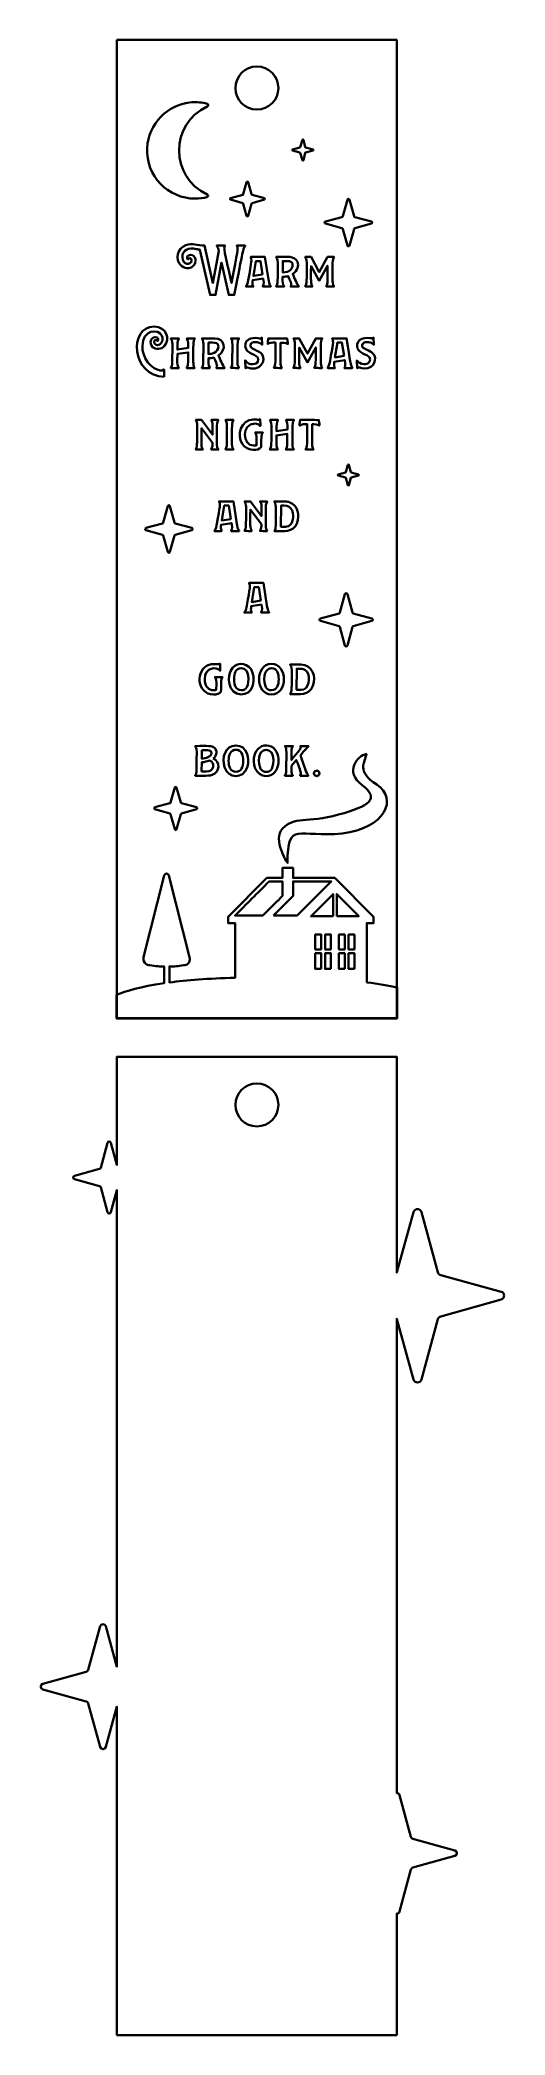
# Model space of a CAD drawing. Header units: inches. Extents: x 0 to 2.9, y 0 to 12.2.
import ezdxf

# ---------------------------------------------------------------- set-up
doc = ezdxf.new("R2010")
doc.units = ezdxf.units.IN
doc.header["$MEASUREMENT"] = 0
doc.layers.add('Слой 1', color=7, linetype='Continuous', lineweight=0)

msp = doc.modelspace()

# ---------------------------------------------------------------- linework, layer by layer
at = {"layer": 'Слой 1', "color": 1, "lineweight": 35, "true_color": 0xff0000}
for points, knots in [([(0.475, 12.243), (0.475, 12.243), (0.475, 6.243), (0.475, 6.243), (0.475, 6.243), (2.191, 6.243), (2.191, 6.243), (2.191, 6.243), (2.191, 12.243), (2.191, 12.243), (2.191, 12.243), (0.475, 12.243), (0.475, 12.243)], [0, 0, 0, 0, 1, 1, 1, 2, 2, 2, 3, 3, 3, 4, 4, 4, 4]), ([(1.333, 11.817), (1.26, 11.817), (1.201, 11.875), (1.201, 11.948), (1.201, 12.021), (1.26, 12.08), (1.333, 12.08), (1.406, 12.08), (1.465, 12.021), (1.465, 11.948), (1.465, 11.875), (1.406, 11.817), (1.333, 11.817)], [0, 0, 0, 0, 1, 1, 1, 2, 2, 2, 3, 3, 3, 4, 4, 4, 4]), ([(1.029, 11.296), (1.037, 11.293), (1.036, 11.281), (1.027, 11.279), (1.004, 11.273), (0.98, 11.27), (0.956, 11.27), (0.787, 11.27), (0.652, 11.41), (0.66, 11.58), (0.667, 11.728), (0.786, 11.85), (0.934, 11.861), (0.966, 11.863), (0.998, 11.86), (1.028, 11.852), (1.036, 11.85), (1.037, 11.838), (1.029, 11.835), (0.798, 11.73), (0.798, 11.402), (1.029, 11.296)], [0, 0, 0, 0, 1, 1, 1, 2, 2, 2, 3, 3, 3, 4, 4, 4, 5, 5, 5, 6, 6, 6, 7, 7, 7, 7]), ([(1.754, 11.13), (1.754, 11.13), (1.855, 11.157), (1.855, 11.157), (1.858, 11.158), (1.859, 11.16), (1.86, 11.162), (1.86, 11.162), (1.888, 11.263), (1.888, 11.263), (1.89, 11.27), (1.899, 11.27), (1.901, 11.263), (1.901, 11.263), (1.929, 11.162), (1.929, 11.162), (1.929, 11.16), (1.931, 11.158), (1.933, 11.157), (1.933, 11.157), (2.035, 11.13), (2.035, 11.13), (2.041, 11.128), (2.041, 11.118), (2.035, 11.117), (2.035, 11.117), (1.933, 11.088), (1.933, 11.088), (1.931, 11.087), (1.929, 11.086), (1.929, 11.083), (1.929, 11.083), (1.901, 10.982), (1.901, 10.982), (1.899, 10.976), (1.89, 10.976), (1.888, 10.982), (1.888, 10.982), (1.86, 11.083), (1.86, 11.083), (1.859, 11.086), (1.858, 11.087), (1.855, 11.088), (1.855, 11.088), (1.754, 11.117), (1.754, 11.117), (1.747, 11.118), (1.747, 11.128), (1.754, 11.13)], [0, 0, 0, 0, 1, 1, 1, 2, 2, 2, 3, 3, 3, 4, 4, 4, 5, 5, 5, 6, 6, 6, 7, 7, 7, 8, 8, 8, 9, 9, 9, 10, 10, 10, 11, 11, 11, 12, 12, 12, 13, 13, 13, 14, 14, 14, 15, 15, 15, 16, 16, 16, 16]), ([(0.934, 9.237), (0.934, 9.237), (0.832, 9.209), (0.832, 9.209), (0.83, 9.208), (0.828, 9.206), (0.828, 9.204), (0.828, 9.204), (0.8, 9.103), (0.8, 9.103), (0.798, 9.096), (0.789, 9.096), (0.787, 9.103), (0.787, 9.103), (0.759, 9.204), (0.759, 9.204), (0.759, 9.206), (0.757, 9.208), (0.754, 9.209), (0.754, 9.209), (0.653, 9.237), (0.653, 9.237), (0.647, 9.239), (0.647, 9.249), (0.653, 9.25), (0.653, 9.25), (0.754, 9.278), (0.754, 9.278), (0.757, 9.279), (0.759, 9.281), (0.759, 9.283), (0.759, 9.283), (0.787, 9.384), (0.787, 9.384), (0.789, 9.391), (0.798, 9.391), (0.8, 9.384), (0.8, 9.384), (0.828, 9.283), (0.828, 9.283), (0.828, 9.281), (0.83, 9.279), (0.832, 9.278), (0.832, 9.278), (0.934, 9.25), (0.934, 9.25), (0.94, 9.249), (0.94, 9.239), (0.934, 9.237)], [0, 0, 0, 0, 1, 1, 1, 2, 2, 2, 3, 3, 3, 4, 4, 4, 5, 5, 5, 6, 6, 6, 7, 7, 7, 8, 8, 8, 9, 9, 9, 10, 10, 10, 11, 11, 11, 12, 12, 12, 13, 13, 13, 14, 14, 14, 15, 15, 15, 16, 16, 16, 16]), ([(2.038, 8.68), (2.038, 8.68), (1.924, 8.648), (1.924, 8.648), (1.922, 8.647), (1.92, 8.645), (1.919, 8.643), (1.919, 8.643), (1.888, 8.529), (1.888, 8.529), (1.886, 8.522), (1.875, 8.522), (1.873, 8.529), (1.873, 8.529), (1.842, 8.643), (1.842, 8.643), (1.841, 8.645), (1.839, 8.647), (1.837, 8.648), (1.837, 8.648), (1.723, 8.68), (1.723, 8.68), (1.715, 8.682), (1.715, 8.693), (1.723, 8.695), (1.723, 8.695), (1.837, 8.726), (1.837, 8.726), (1.839, 8.727), (1.841, 8.729), (1.842, 8.731), (1.842, 8.731), (1.873, 8.845), (1.873, 8.845), (1.875, 8.852), (1.886, 8.852), (1.888, 8.845), (1.888, 8.845), (1.919, 8.731), (1.919, 8.731), (1.92, 8.729), (1.922, 8.727), (1.924, 8.726), (1.924, 8.726), (2.038, 8.695), (2.038, 8.695), (2.045, 8.693), (2.045, 8.682), (2.038, 8.68)], [0, 0, 0, 0, 1, 1, 1, 2, 2, 2, 3, 3, 3, 4, 4, 4, 5, 5, 5, 6, 6, 6, 7, 7, 7, 8, 8, 8, 9, 9, 9, 10, 10, 10, 11, 11, 11, 12, 12, 12, 13, 13, 13, 14, 14, 14, 15, 15, 15, 16, 16, 16, 16]), ([(2.831, 4.566), (2.831, 4.566), (2.461, 4.668), (2.461, 4.668), (2.452, 4.67), (2.446, 4.677), (2.443, 4.685), (2.443, 4.685), (2.342, 5.055), (2.342, 5.055), (2.335, 5.079), (2.301, 5.079), (2.294, 5.055), (2.294, 5.055), (2.192, 4.685), (2.192, 4.685), (2.192, 4.684), (2.191, 4.683), (2.191, 4.682), (2.191, 4.682), (2.191, 6.007), (2.191, 6.007), (2.191, 6.007), (0.475, 6.007), (0.475, 6.007), (0.475, 6.007), (0.475, 5.344), (0.475, 5.344), (0.475, 5.344), (0.438, 5.479), (0.438, 5.479), (0.435, 5.49), (0.421, 5.49), (0.418, 5.479), (0.418, 5.479), (0.376, 5.326), (0.376, 5.326), (0.375, 5.323), (0.372, 5.32), (0.369, 5.319), (0.369, 5.319), (0.215, 5.277), (0.215, 5.277), (0.205, 5.274), (0.205, 5.26), (0.215, 5.257), (0.215, 5.257), (0.369, 5.214), (0.369, 5.214), (0.372, 5.213), (0.375, 5.21), (0.376, 5.207), (0.376, 5.207), (0.418, 5.053), (0.418, 5.053), (0.421, 5.043), (0.435, 5.043), (0.438, 5.053), (0.438, 5.053), (0.475, 5.189), (0.475, 5.189), (0.475, 5.189), (0.475, 2.266), (0.475, 2.266), (0.475, 2.266), (0.407, 2.514), (0.407, 2.514), (0.402, 2.531), (0.377, 2.531), (0.372, 2.514), (0.372, 2.514), (0.299, 2.248), (0.299, 2.248), (0.298, 2.242), (0.293, 2.237), (0.287, 2.235), (0.287, 2.235), (0.02, 2.162), (0.02, 2.162), (0.003, 2.157), (0.003, 2.132), (0.02, 2.127), (0.02, 2.127), (0.287, 2.052), (0.287, 2.052), (0.293, 2.051), (0.298, 2.046), (0.299, 2.04), (0.299, 2.04), (0.372, 1.774), (0.372, 1.774), (0.377, 1.756), (0.402, 1.756), (0.407, 1.774), (0.407, 1.774), (0.475, 2.022), (0.475, 2.022), (0.475, 2.022), (0.475, 0.007), (0.475, 0.007), (0.475, 0.007), (2.191, 0.007), (2.191, 0.007), (2.191, 0.007), (2.191, 0.752), (2.191, 0.752), (2.198, 0.752), (2.205, 0.757), (2.208, 0.765), (2.208, 0.765), (2.278, 1.022), (2.278, 1.022), (2.28, 1.028), (2.284, 1.032), (2.29, 1.034), (2.29, 1.034), (2.547, 1.106), (2.547, 1.106), (2.564, 1.111), (2.564, 1.135), (2.547, 1.14), (2.547, 1.14), (2.29, 1.21), (2.29, 1.21), (2.284, 1.212), (2.28, 1.216), (2.278, 1.222), (2.278, 1.222), (2.208, 1.479), (2.208, 1.479), (2.205, 1.487), (2.198, 1.491), (2.191, 1.491), (2.191, 1.491), (2.191, 4.401), (2.191, 4.401), (2.191, 4.399), (2.192, 4.398), (2.192, 4.397), (2.192, 4.397), (2.294, 4.028), (2.294, 4.028), (2.301, 4.003), (2.335, 4.003), (2.342, 4.028), (2.342, 4.028), (2.443, 4.397), (2.443, 4.397), (2.446, 4.405), (2.452, 4.412), (2.461, 4.414), (2.461, 4.414), (2.831, 4.518), (2.831, 4.518), (2.855, 4.525), (2.855, 4.56), (2.831, 4.566)], [0, 0, 0, 0, 1, 1, 1, 2, 2, 2, 3, 3, 3, 4, 4, 4, 5, 5, 5, 6, 6, 6, 7, 7, 7, 8, 8, 8, 9, 9, 9, 10, 10, 10, 11, 11, 11, 12, 12, 12, 13, 13, 13, 14, 14, 14, 15, 15, 15, 16, 16, 16, 17, 17, 17, 18, 18, 18, 19, 19, 19, 20, 20, 20, 21, 21, 21, 22, 22, 22, 23, 23, 23, 24, 24, 24, 25, 25, 25, 26, 26, 26, 27, 27, 27, 28, 28, 28, 29, 29, 29, 30, 30, 30, 31, 31, 31, 32, 32, 32, 33, 33, 33, 34, 34, 34, 35, 35, 35, 36, 36, 36, 37, 37, 37, 38, 38, 38, 39, 39, 39, 40, 40, 40, 41, 41, 41, 42, 42, 42, 43, 43, 43, 44, 44, 44, 45, 45, 45, 46, 46, 46, 47, 47, 47, 48, 48, 48, 49, 49, 49, 50, 50, 50, 51, 51, 51, 52, 52, 52, 52]), ([(1.333, 5.58), (1.26, 5.58), (1.201, 5.639), (1.201, 5.712), (1.201, 5.784), (1.26, 5.843), (1.333, 5.843), (1.406, 5.843), (1.465, 5.784), (1.465, 5.712), (1.465, 5.639), (1.406, 5.58), (1.333, 5.58)], [0, 0, 0, 0, 1, 1, 1, 2, 2, 2, 3, 3, 3, 4, 4, 4, 4])]:
    msp.add_open_spline(points, degree=3, knots=knots, dxfattribs=at)
at = {"layer": 'Слой 1', "color": 18, "lineweight": 35, "true_color": 0x000000}
for points, knots in [([(1.612, 11.631), (1.612, 11.631), (1.599, 11.586), (1.599, 11.586), (1.599, 11.585), (1.598, 11.584), (1.597, 11.584), (1.597, 11.584), (1.552, 11.571), (1.552, 11.571), (1.549, 11.571), (1.549, 11.566), (1.552, 11.565), (1.552, 11.565), (1.597, 11.553), (1.597, 11.553), (1.598, 11.552), (1.599, 11.552), (1.599, 11.551), (1.599, 11.551), (1.612, 11.505), (1.612, 11.505), (1.613, 11.502), (1.617, 11.502), (1.618, 11.505), (1.618, 11.505), (1.63, 11.551), (1.63, 11.551), (1.63, 11.552), (1.631, 11.552), (1.632, 11.553), (1.632, 11.553), (1.678, 11.565), (1.678, 11.565), (1.681, 11.566), (1.681, 11.571), (1.678, 11.571), (1.678, 11.571), (1.632, 11.584), (1.632, 11.584), (1.631, 11.584), (1.63, 11.585), (1.63, 11.586), (1.63, 11.586), (1.618, 11.631), (1.618, 11.631), (1.617, 11.634), (1.613, 11.634), (1.612, 11.631)], [0, 0, 0, 0, 1, 1, 1, 2, 2, 2, 3, 3, 3, 4, 4, 4, 5, 5, 5, 6, 6, 6, 7, 7, 7, 8, 8, 8, 9, 9, 9, 10, 10, 10, 11, 11, 11, 12, 12, 12, 13, 13, 13, 14, 14, 14, 15, 15, 15, 16, 16, 16, 16]), ([(1.27, 11.372), (1.27, 11.372), (1.25, 11.297), (1.25, 11.297), (1.249, 11.296), (1.248, 11.294), (1.246, 11.294), (1.246, 11.294), (1.171, 11.273), (1.171, 11.273), (1.166, 11.272), (1.166, 11.265), (1.171, 11.264), (1.171, 11.264), (1.246, 11.243), (1.246, 11.243), (1.248, 11.242), (1.249, 11.241), (1.25, 11.239), (1.25, 11.239), (1.27, 11.164), (1.27, 11.164), (1.271, 11.159), (1.278, 11.159), (1.28, 11.164), (1.28, 11.164), (1.3, 11.239), (1.3, 11.239), (1.301, 11.241), (1.302, 11.242), (1.304, 11.243), (1.304, 11.243), (1.379, 11.264), (1.379, 11.264), (1.384, 11.265), (1.383, 11.272), (1.379, 11.273), (1.379, 11.273), (1.304, 11.294), (1.304, 11.294), (1.302, 11.294), (1.301, 11.296), (1.3, 11.297), (1.3, 11.297), (1.28, 11.372), (1.28, 11.372), (1.278, 11.377), (1.271, 11.377), (1.27, 11.372)], [0, 0, 0, 0, 1, 1, 1, 2, 2, 2, 3, 3, 3, 4, 4, 4, 5, 5, 5, 6, 6, 6, 7, 7, 7, 8, 8, 8, 9, 9, 9, 10, 10, 10, 11, 11, 11, 12, 12, 12, 13, 13, 13, 14, 14, 14, 15, 15, 15, 16, 16, 16, 16]), ([(1.261, 10.979), (1.249, 10.968), (1.249, 10.956), (1.194, 10.681), (1.194, 10.681), (1.194, 10.68), (1.194, 10.68), (1.194, 10.68), (1.161, 10.68), (1.161, 10.68), (1.161, 10.68), (1.116, 10.878), (1.116, 10.878), (1.116, 10.878), (1.08, 10.68), (1.08, 10.68), (1.08, 10.68), (1.046, 10.68), (1.046, 10.68), (1.046, 10.68), (0.984, 10.957), (0.984, 10.957), (0.977, 10.958), (0.974, 10.959), (0.961, 10.961), (0.915, 10.97), (0.875, 10.958), (0.876, 10.911), (0.876, 10.863), (0.931, 10.859), (0.932, 10.891), (0.932, 10.908), (0.914, 10.909), (0.91, 10.897), (0.899, 10.906), (0.905, 10.925), (0.927, 10.925), (0.959, 10.925), (0.968, 10.879), (0.943, 10.857), (0.922, 10.837), (0.886, 10.839), (0.864, 10.863), (0.835, 10.897), (0.841, 10.964), (0.897, 10.984), (0.936, 10.999), (0.97, 10.982), (1.012, 10.982), (1.012, 10.982), (1.063, 10.752), (1.063, 10.752), (1.063, 10.752), (1.1, 10.95), (1.1, 10.95), (1.098, 10.959), (1.094, 10.973), (1.087, 10.979), (1.087, 10.979), (1.087, 10.982), (1.087, 10.982), (1.087, 10.982), (1.137, 10.982), (1.137, 10.982), (1.137, 10.982), (1.137, 10.979), (1.137, 10.979), (1.126, 10.969), (1.134, 10.95), (1.178, 10.753), (1.214, 10.946), (1.221, 10.969), (1.21, 10.979), (1.21, 10.979), (1.21, 10.982), (1.21, 10.982), (1.21, 10.982), (1.261, 10.982), (1.261, 10.982), (1.261, 10.982), (1.261, 10.979), (1.261, 10.979), (1.261, 10.979), (1.261, 10.979), (1.261, 10.979)], [0, 0, 0, 0, 1, 1, 1, 2, 2, 2, 3, 3, 3, 4, 4, 4, 5, 5, 5, 6, 6, 6, 7, 7, 7, 8, 8, 8, 9, 9, 9, 10, 10, 10, 11, 11, 11, 12, 12, 12, 13, 13, 13, 14, 14, 14, 15, 15, 15, 16, 16, 16, 17, 17, 17, 18, 18, 18, 19, 19, 19, 20, 20, 20, 21, 21, 21, 22, 22, 22, 23, 23, 23, 24, 24, 24, 25, 25, 25, 26, 26, 26, 27, 27, 27, 28, 28, 28, 28]), ([(1.418, 10.734), (1.418, 10.734), (1.418, 10.731), (1.418, 10.731), (1.418, 10.731), (1.37, 10.731), (1.37, 10.731), (1.37, 10.731), (1.37, 10.734), (1.37, 10.734), (1.379, 10.742), (1.374, 10.768), (1.371, 10.78), (1.371, 10.78), (1.308, 10.77), (1.308, 10.77), (1.306, 10.76), (1.303, 10.741), (1.311, 10.734), (1.311, 10.734), (1.311, 10.731), (1.311, 10.731), (1.311, 10.731), (1.267, 10.731), (1.267, 10.731), (1.267, 10.731), (1.267, 10.734), (1.267, 10.734), (1.279, 10.745), (1.281, 10.774), (1.297, 10.869), (1.299, 10.881), (1.303, 10.902), (1.295, 10.91), (1.295, 10.91), (1.295, 10.913), (1.295, 10.913), (1.295, 10.913), (1.382, 10.913), (1.382, 10.913), (1.382, 10.913), (1.405, 10.775), (1.405, 10.775), (1.406, 10.764), (1.41, 10.741), (1.418, 10.734)], [0, 0, 0, 0, 1, 1, 1, 2, 2, 2, 3, 3, 3, 4, 4, 4, 5, 5, 5, 6, 6, 6, 7, 7, 7, 8, 8, 8, 9, 9, 9, 10, 10, 10, 11, 11, 11, 12, 12, 12, 13, 13, 13, 14, 14, 14, 15, 15, 15, 15]), ([(1.59, 10.734), (1.59, 10.734), (1.59, 10.731), (1.59, 10.731), (1.59, 10.731), (1.541, 10.731), (1.541, 10.731), (1.541, 10.731), (1.541, 10.734), (1.541, 10.734), (1.55, 10.743), (1.537, 10.766), (1.525, 10.795), (1.514, 10.792), (1.503, 10.791), (1.491, 10.791), (1.491, 10.791), (1.491, 10.775), (1.491, 10.775), (1.491, 10.764), (1.491, 10.742), (1.5, 10.734), (1.5, 10.734), (1.5, 10.731), (1.5, 10.731), (1.5, 10.731), (1.452, 10.731), (1.452, 10.731), (1.452, 10.731), (1.452, 10.734), (1.452, 10.734), (1.463, 10.744), (1.46, 10.77), (1.461, 10.869), (1.461, 10.88), (1.461, 10.902), (1.452, 10.91), (1.452, 10.91), (1.452, 10.913), (1.452, 10.913), (1.516, 10.913), (1.565, 10.922), (1.582, 10.882), (1.592, 10.86), (1.583, 10.829), (1.553, 10.808), (1.564, 10.782), (1.579, 10.744), (1.59, 10.734)], [0, 0, 0, 0, 1, 1, 1, 2, 2, 2, 3, 3, 3, 4, 4, 4, 5, 5, 5, 6, 6, 6, 7, 7, 7, 8, 8, 8, 9, 9, 9, 10, 10, 10, 11, 11, 11, 12, 12, 12, 13, 13, 13, 14, 14, 14, 15, 15, 15, 16, 16, 16, 16]), ([(1.552, 10.863), (1.552, 10.892), (1.521, 10.887), (1.492, 10.887), (1.492, 10.887), (1.492, 10.818), (1.492, 10.818), (1.532, 10.816), (1.552, 10.838), (1.552, 10.863)], [0, 0, 0, 0, 1, 1, 1, 2, 2, 2, 3, 3, 3, 3]), ([(1.806, 10.91), (1.795, 10.9), (1.798, 10.873), (1.797, 10.775), (1.797, 10.763), (1.797, 10.741), (1.806, 10.734), (1.806, 10.734), (1.806, 10.731), (1.806, 10.731), (1.793, 10.731), (1.795, 10.731), (1.758, 10.732), (1.758, 10.732), (1.758, 10.734), (1.758, 10.734), (1.769, 10.744), (1.766, 10.773), (1.766, 10.858), (1.766, 10.858), (1.716, 10.766), (1.716, 10.766), (1.716, 10.766), (1.665, 10.856), (1.665, 10.856), (1.665, 10.767), (1.663, 10.743), (1.673, 10.734), (1.673, 10.734), (1.673, 10.731), (1.673, 10.731), (1.653, 10.731), (1.665, 10.731), (1.63, 10.732), (1.63, 10.732), (1.63, 10.734), (1.63, 10.734), (1.641, 10.744), (1.638, 10.771), (1.639, 10.869), (1.639, 10.88), (1.639, 10.902), (1.63, 10.91), (1.63, 10.91), (1.63, 10.913), (1.63, 10.913), (1.63, 10.913), (1.665, 10.913), (1.665, 10.913), (1.665, 10.913), (1.716, 10.82), (1.716, 10.82), (1.716, 10.82), (1.767, 10.913), (1.767, 10.913), (1.767, 10.913), (1.806, 10.913), (1.806, 10.913), (1.806, 10.913), (1.806, 10.91), (1.806, 10.91), (1.806, 10.91), (1.806, 10.91), (1.806, 10.91)], [0, 0, 0, 0, 1, 1, 1, 2, 2, 2, 3, 3, 3, 4, 4, 4, 5, 5, 5, 6, 6, 6, 7, 7, 7, 8, 8, 8, 9, 9, 9, 10, 10, 10, 11, 11, 11, 12, 12, 12, 13, 13, 13, 14, 14, 14, 15, 15, 15, 16, 16, 16, 17, 17, 17, 18, 18, 18, 19, 19, 19, 20, 20, 20, 21, 21, 21, 21]), ([(1.368, 10.805), (1.368, 10.805), (1.355, 10.887), (1.355, 10.887), (1.355, 10.887), (1.327, 10.887), (1.327, 10.887), (1.327, 10.887), (1.312, 10.796), (1.312, 10.796), (1.312, 10.796), (1.368, 10.805), (1.368, 10.805)], [0, 0, 0, 0, 1, 1, 1, 2, 2, 2, 3, 3, 3, 4, 4, 4, 4]), ([(0.764, 10.178), (0.568, 10.178), (0.542, 10.485), (0.703, 10.485), (0.78, 10.485), (0.803, 10.407), (0.767, 10.367), (0.746, 10.344), (0.712, 10.343), (0.694, 10.36), (0.671, 10.383), (0.681, 10.421), (0.71, 10.421), (0.731, 10.421), (0.732, 10.401), (0.724, 10.396), (0.721, 10.408), (0.703, 10.405), (0.703, 10.391), (0.703, 10.379), (0.713, 10.372), (0.724, 10.372), (0.749, 10.372), (0.761, 10.404), (0.751, 10.428), (0.73, 10.477), (0.631, 10.465), (0.631, 10.367), (0.631, 10.35), (0.633, 10.335), (0.637, 10.321), (0.661, 10.233), (0.746, 10.202), (0.762, 10.222), (0.762, 10.222), (0.764, 10.222), (0.764, 10.222), (0.764, 10.222), (0.764, 10.178), (0.764, 10.178), (0.764, 10.178), (0.764, 10.178), (0.764, 10.178)], [0, 0, 0, 0, 1, 1, 1, 2, 2, 2, 3, 3, 3, 4, 4, 4, 5, 5, 5, 6, 6, 6, 7, 7, 7, 8, 8, 8, 9, 9, 9, 10, 10, 10, 11, 11, 11, 12, 12, 12, 13, 13, 13, 14, 14, 14, 14]), ([(0.952, 10.41), (0.941, 10.4), (0.944, 10.372), (0.943, 10.275), (0.943, 10.265), (0.944, 10.256), (0.945, 10.249), (0.946, 10.242), (0.948, 10.237), (0.951, 10.234), (0.951, 10.234), (0.951, 10.231), (0.951, 10.231), (0.951, 10.231), (0.903, 10.231), (0.903, 10.231), (0.903, 10.231), (0.903, 10.234), (0.903, 10.234), (0.914, 10.244), (0.911, 10.279), (0.912, 10.327), (0.912, 10.327), (0.846, 10.318), (0.846, 10.318), (0.846, 10.318), (0.845, 10.275), (0.845, 10.275), (0.845, 10.264), (0.845, 10.242), (0.854, 10.234), (0.854, 10.234), (0.854, 10.231), (0.854, 10.231), (0.854, 10.231), (0.806, 10.231), (0.806, 10.231), (0.806, 10.231), (0.806, 10.234), (0.806, 10.234), (0.816, 10.243), (0.814, 10.263), (0.815, 10.369), (0.815, 10.38), (0.815, 10.402), (0.806, 10.41), (0.806, 10.41), (0.806, 10.413), (0.806, 10.413), (0.806, 10.413), (0.854, 10.413), (0.854, 10.413), (0.854, 10.413), (0.854, 10.41), (0.854, 10.41), (0.846, 10.402), (0.846, 10.383), (0.846, 10.344), (0.846, 10.344), (0.912, 10.354), (0.912, 10.354), (0.912, 10.37), (0.914, 10.401), (0.904, 10.41), (0.904, 10.41), (0.904, 10.413), (0.904, 10.413), (0.904, 10.413), (0.952, 10.413), (0.952, 10.413), (0.952, 10.413), (0.952, 10.41), (0.952, 10.41)], [0, 0, 0, 0, 1, 1, 1, 2, 2, 2, 3, 3, 3, 4, 4, 4, 5, 5, 5, 6, 6, 6, 7, 7, 7, 8, 8, 8, 9, 9, 9, 10, 10, 10, 11, 11, 11, 12, 12, 12, 13, 13, 13, 14, 14, 14, 15, 15, 15, 16, 16, 16, 17, 17, 17, 18, 18, 18, 19, 19, 19, 20, 20, 20, 21, 21, 21, 22, 22, 22, 23, 23, 23, 24, 24, 24, 24]), ([(1.135, 10.234), (1.135, 10.234), (1.135, 10.231), (1.135, 10.231), (1.135, 10.231), (1.085, 10.231), (1.085, 10.231), (1.085, 10.231), (1.085, 10.234), (1.085, 10.234), (1.095, 10.243), (1.082, 10.266), (1.07, 10.295), (1.059, 10.292), (1.048, 10.291), (1.036, 10.291), (1.036, 10.272), (1.034, 10.243), (1.044, 10.234), (1.044, 10.234), (1.044, 10.231), (1.044, 10.231), (1.044, 10.231), (0.996, 10.231), (0.996, 10.231), (0.996, 10.231), (0.996, 10.234), (0.996, 10.234), (1.007, 10.244), (1.004, 10.27), (1.005, 10.369), (1.005, 10.38), (1.005, 10.402), (0.997, 10.41), (0.997, 10.41), (0.997, 10.413), (0.997, 10.413), (0.997, 10.413), (1.074, 10.413), (1.074, 10.413), (1.136, 10.413), (1.151, 10.345), (1.097, 10.308), (1.107, 10.286), (1.123, 10.244), (1.135, 10.234)], [0, 0, 0, 0, 1, 1, 1, 2, 2, 2, 3, 3, 3, 4, 4, 4, 5, 5, 5, 6, 6, 6, 7, 7, 7, 8, 8, 8, 9, 9, 9, 10, 10, 10, 11, 11, 11, 12, 12, 12, 13, 13, 13, 14, 14, 14, 15, 15, 15, 15]), ([(1.222, 10.234), (1.222, 10.234), (1.222, 10.231), (1.222, 10.231), (1.205, 10.231), (1.208, 10.231), (1.174, 10.232), (1.174, 10.232), (1.174, 10.234), (1.174, 10.234), (1.183, 10.242), (1.182, 10.264), (1.182, 10.275), (1.183, 10.37), (1.186, 10.4), (1.175, 10.41), (1.175, 10.41), (1.175, 10.413), (1.175, 10.413), (1.175, 10.413), (1.223, 10.413), (1.223, 10.413), (1.223, 10.413), (1.223, 10.41), (1.223, 10.41), (1.212, 10.4), (1.215, 10.374), (1.214, 10.275), (1.214, 10.263), (1.214, 10.241), (1.222, 10.234)], [0, 0, 0, 0, 1, 1, 1, 2, 2, 2, 3, 3, 3, 4, 4, 4, 5, 5, 5, 6, 6, 6, 7, 7, 7, 8, 8, 8, 9, 9, 9, 10, 10, 10, 10]), ([(1.295, 10.229), (1.276, 10.233), (1.271, 10.24), (1.266, 10.231), (1.266, 10.231), (1.263, 10.231), (1.263, 10.231), (1.263, 10.231), (1.261, 10.278), (1.261, 10.278), (1.261, 10.278), (1.264, 10.277), (1.264, 10.277), (1.278, 10.247), (1.342, 10.244), (1.342, 10.284), (1.342, 10.321), (1.262, 10.311), (1.262, 10.369), (1.262, 10.394), (1.28, 10.416), (1.325, 10.416), (1.348, 10.416), (1.355, 10.408), (1.361, 10.417), (1.361, 10.417), (1.364, 10.417), (1.364, 10.417), (1.364, 10.417), (1.366, 10.375), (1.366, 10.375), (1.366, 10.375), (1.363, 10.375), (1.363, 10.375), (1.351, 10.394), (1.293, 10.398), (1.293, 10.37), (1.293, 10.336), (1.373, 10.345), (1.373, 10.286), (1.373, 10.244), (1.331, 10.222), (1.295, 10.229)], [0, 0, 0, 0, 1, 1, 1, 2, 2, 2, 3, 3, 3, 4, 4, 4, 5, 5, 5, 6, 6, 6, 7, 7, 7, 8, 8, 8, 9, 9, 9, 10, 10, 10, 11, 11, 11, 12, 12, 12, 13, 13, 13, 14, 14, 14, 14]), ([(1.486, 10.234), (1.486, 10.234), (1.486, 10.231), (1.486, 10.231), (1.473, 10.231), (1.475, 10.231), (1.438, 10.232), (1.438, 10.232), (1.438, 10.234), (1.438, 10.234), (1.449, 10.245), (1.446, 10.272), (1.447, 10.387), (1.424, 10.387), (1.409, 10.386), (1.402, 10.379), (1.402, 10.379), (1.4, 10.379), (1.4, 10.379), (1.401, 10.398), (1.401, 10.391), (1.403, 10.413), (1.493, 10.413), (1.467, 10.413), (1.519, 10.412), (1.522, 10.39), (1.521, 10.397), (1.523, 10.379), (1.523, 10.379), (1.52, 10.379), (1.52, 10.379), (1.512, 10.387), (1.489, 10.386), (1.478, 10.386), (1.477, 10.272), (1.475, 10.244), (1.486, 10.234)], [0, 0, 0, 0, 1, 1, 1, 2, 2, 2, 3, 3, 3, 4, 4, 4, 5, 5, 5, 6, 6, 6, 7, 7, 7, 8, 8, 8, 9, 9, 9, 10, 10, 10, 11, 11, 11, 12, 12, 12, 12]), ([(1.734, 10.41), (1.731, 10.407), (1.728, 10.402), (1.727, 10.395), (1.724, 10.377), (1.724, 10.264), (1.727, 10.249), (1.728, 10.242), (1.73, 10.237), (1.733, 10.234), (1.733, 10.234), (1.733, 10.231), (1.733, 10.231), (1.72, 10.231), (1.722, 10.231), (1.685, 10.232), (1.685, 10.232), (1.685, 10.234), (1.685, 10.234), (1.695, 10.244), (1.694, 10.265), (1.694, 10.358), (1.694, 10.358), (1.643, 10.266), (1.643, 10.266), (1.643, 10.266), (1.593, 10.356), (1.593, 10.356), (1.592, 10.273), (1.59, 10.244), (1.6, 10.234), (1.6, 10.234), (1.6, 10.231), (1.6, 10.231), (1.58, 10.231), (1.593, 10.231), (1.557, 10.232), (1.557, 10.232), (1.557, 10.234), (1.557, 10.234), (1.566, 10.242), (1.565, 10.264), (1.565, 10.275), (1.566, 10.372), (1.569, 10.4), (1.558, 10.41), (1.558, 10.41), (1.558, 10.413), (1.558, 10.413), (1.558, 10.413), (1.593, 10.413), (1.593, 10.413), (1.593, 10.413), (1.644, 10.32), (1.644, 10.32), (1.644, 10.32), (1.694, 10.413), (1.694, 10.413), (1.694, 10.413), (1.734, 10.413), (1.734, 10.413), (1.734, 10.413), (1.734, 10.41), (1.734, 10.41), (1.734, 10.41), (1.734, 10.41), (1.734, 10.41)], [0, 0, 0, 0, 1, 1, 1, 2, 2, 2, 3, 3, 3, 4, 4, 4, 5, 5, 5, 6, 6, 6, 7, 7, 7, 8, 8, 8, 9, 9, 9, 10, 10, 10, 11, 11, 11, 12, 12, 12, 13, 13, 13, 14, 14, 14, 15, 15, 15, 16, 16, 16, 17, 17, 17, 18, 18, 18, 19, 19, 19, 20, 20, 20, 21, 21, 21, 22, 22, 22, 22]), ([(1.918, 10.234), (1.918, 10.234), (1.918, 10.231), (1.918, 10.231), (1.918, 10.231), (1.87, 10.231), (1.87, 10.231), (1.87, 10.231), (1.87, 10.234), (1.87, 10.234), (1.876, 10.24), (1.877, 10.252), (1.872, 10.28), (1.872, 10.28), (1.808, 10.27), (1.808, 10.27), (1.807, 10.26), (1.804, 10.241), (1.812, 10.234), (1.812, 10.234), (1.812, 10.231), (1.812, 10.231), (1.812, 10.231), (1.768, 10.231), (1.768, 10.231), (1.768, 10.231), (1.768, 10.234), (1.768, 10.234), (1.776, 10.242), (1.78, 10.263), (1.782, 10.275), (1.798, 10.371), (1.806, 10.4), (1.795, 10.41), (1.795, 10.41), (1.795, 10.413), (1.795, 10.413), (1.795, 10.413), (1.883, 10.413), (1.883, 10.413), (1.906, 10.269), (1.908, 10.244), (1.918, 10.234)], [0, 0, 0, 0, 1, 1, 1, 2, 2, 2, 3, 3, 3, 4, 4, 4, 5, 5, 5, 6, 6, 6, 7, 7, 7, 8, 8, 8, 9, 9, 9, 10, 10, 10, 11, 11, 11, 12, 12, 12, 13, 13, 13, 14, 14, 14, 14]), ([(1.993, 10.228), (1.966, 10.228), (1.958, 10.242), (1.951, 10.231), (1.951, 10.231), (1.948, 10.231), (1.948, 10.231), (1.948, 10.231), (1.947, 10.278), (1.947, 10.278), (1.947, 10.278), (1.949, 10.277), (1.949, 10.277), (1.951, 10.273), (1.956, 10.267), (1.964, 10.262), (1.995, 10.244), (2.027, 10.259), (2.027, 10.284), (2.027, 10.317), (1.967, 10.311), (1.951, 10.351), (1.944, 10.367), (1.947, 10.389), (1.963, 10.403), (1.979, 10.416), (2.01, 10.418), (2.027, 10.415), (2.036, 10.413), (2.042, 10.411), (2.046, 10.417), (2.046, 10.417), (2.049, 10.417), (2.049, 10.417), (2.049, 10.417), (2.051, 10.375), (2.051, 10.375), (2.051, 10.375), (2.048, 10.375), (2.048, 10.375), (2.038, 10.391), (1.999, 10.395), (1.986, 10.384), (1.977, 10.377), (1.977, 10.366), (1.981, 10.36), (1.991, 10.344), (2.023, 10.342), (2.045, 10.32), (2.074, 10.29), (2.054, 10.228), (1.993, 10.228)], [0, 0, 0, 0, 1, 1, 1, 2, 2, 2, 3, 3, 3, 4, 4, 4, 5, 5, 5, 6, 6, 6, 7, 7, 7, 8, 8, 8, 9, 9, 9, 10, 10, 10, 11, 11, 11, 12, 12, 12, 13, 13, 13, 14, 14, 14, 15, 15, 15, 16, 16, 16, 17, 17, 17, 17]), ([(1.091, 10.38), (1.084, 10.388), (1.074, 10.387), (1.037, 10.387), (1.037, 10.387), (1.036, 10.318), (1.036, 10.318), (1.091, 10.315), (1.108, 10.36), (1.091, 10.38)], [0, 0, 0, 0, 1, 1, 1, 2, 2, 2, 3, 3, 3, 3]), ([(1.868, 10.305), (1.868, 10.305), (1.855, 10.387), (1.855, 10.387), (1.855, 10.387), (1.827, 10.387), (1.827, 10.387), (1.827, 10.387), (1.812, 10.296), (1.812, 10.296), (1.812, 10.296), (1.868, 10.305), (1.868, 10.305)], [0, 0, 0, 0, 1, 1, 1, 2, 2, 2, 3, 3, 3, 4, 4, 4, 4]), ([(1.096, 9.91), (1.088, 9.902), (1.088, 9.88), (1.088, 9.869), (1.088, 9.779), (1.084, 9.744), (1.096, 9.734), (1.096, 9.734), (1.096, 9.731), (1.096, 9.731), (1.075, 9.731), (1.089, 9.731), (1.053, 9.732), (1.053, 9.732), (1.053, 9.734), (1.053, 9.734), (1.061, 9.742), (1.061, 9.762), (1.061, 9.773), (1.061, 9.773), (0.993, 9.862), (0.993, 9.862), (0.993, 9.764), (0.991, 9.743), (1.001, 9.734), (1.001, 9.734), (1.001, 9.731), (1.001, 9.731), (0.98, 9.731), (0.994, 9.731), (0.958, 9.732), (0.958, 9.732), (0.958, 9.734), (0.958, 9.734), (0.966, 9.742), (0.966, 9.764), (0.966, 9.775), (0.967, 9.872), (0.97, 9.9), (0.959, 9.91), (0.959, 9.91), (0.959, 9.913), (0.959, 9.913), (0.959, 9.913), (0.993, 9.913), (0.993, 9.913), (0.993, 9.913), (1.061, 9.823), (1.061, 9.823), (1.062, 9.871), (1.064, 9.901), (1.054, 9.91), (1.054, 9.91), (1.054, 9.913), (1.054, 9.913), (1.054, 9.913), (1.096, 9.913), (1.096, 9.913), (1.096, 9.913), (1.096, 9.91), (1.096, 9.91), (1.096, 9.91), (1.096, 9.91), (1.096, 9.91)], [0, 0, 0, 0, 1, 1, 1, 2, 2, 2, 3, 3, 3, 4, 4, 4, 5, 5, 5, 6, 6, 6, 7, 7, 7, 8, 8, 8, 9, 9, 9, 10, 10, 10, 11, 11, 11, 12, 12, 12, 13, 13, 13, 14, 14, 14, 15, 15, 15, 16, 16, 16, 17, 17, 17, 18, 18, 18, 19, 19, 19, 20, 20, 20, 21, 21, 21, 21]), ([(1.189, 9.734), (1.189, 9.734), (1.189, 9.731), (1.189, 9.731), (1.176, 9.731), (1.178, 9.731), (1.141, 9.732), (1.141, 9.732), (1.141, 9.734), (1.141, 9.734), (1.149, 9.742), (1.149, 9.764), (1.149, 9.775), (1.15, 9.872), (1.152, 9.9), (1.141, 9.91), (1.141, 9.91), (1.141, 9.913), (1.141, 9.913), (1.141, 9.913), (1.189, 9.913), (1.189, 9.913), (1.189, 9.913), (1.189, 9.91), (1.189, 9.91), (1.178, 9.9), (1.181, 9.874), (1.18, 9.775), (1.18, 9.763), (1.18, 9.741), (1.189, 9.734)], [0, 0, 0, 0, 1, 1, 1, 2, 2, 2, 3, 3, 3, 4, 4, 4, 5, 5, 5, 6, 6, 6, 7, 7, 7, 8, 8, 8, 9, 9, 9, 10, 10, 10, 10]), ([(1.369, 9.834), (1.358, 9.823), (1.361, 9.791), (1.36, 9.746), (1.337, 9.719), (1.285, 9.725), (1.257, 9.75), (1.213, 9.789), (1.217, 9.888), (1.286, 9.911), (1.324, 9.923), (1.344, 9.908), (1.351, 9.917), (1.351, 9.917), (1.353, 9.917), (1.353, 9.917), (1.353, 9.917), (1.355, 9.876), (1.355, 9.876), (1.355, 9.876), (1.352, 9.876), (1.352, 9.876), (1.346, 9.885), (1.335, 9.89), (1.32, 9.89), (1.237, 9.89), (1.243, 9.755), (1.314, 9.755), (1.321, 9.755), (1.327, 9.756), (1.331, 9.758), (1.332, 9.795), (1.333, 9.824), (1.324, 9.834), (1.324, 9.834), (1.324, 9.836), (1.324, 9.836), (1.324, 9.836), (1.369, 9.836), (1.369, 9.836), (1.369, 9.836), (1.369, 9.834), (1.369, 9.834)], [0, 0, 0, 0, 1, 1, 1, 2, 2, 2, 3, 3, 3, 4, 4, 4, 5, 5, 5, 6, 6, 6, 7, 7, 7, 8, 8, 8, 9, 9, 9, 10, 10, 10, 11, 11, 11, 12, 12, 12, 13, 13, 13, 14, 14, 14, 14]), ([(1.56, 9.91), (1.55, 9.901), (1.552, 9.881), (1.551, 9.775), (1.551, 9.764), (1.551, 9.742), (1.559, 9.734), (1.559, 9.734), (1.559, 9.731), (1.559, 9.731), (1.559, 9.731), (1.511, 9.731), (1.511, 9.731), (1.511, 9.731), (1.511, 9.734), (1.511, 9.734), (1.522, 9.744), (1.519, 9.779), (1.519, 9.827), (1.519, 9.827), (1.453, 9.818), (1.453, 9.818), (1.453, 9.776), (1.451, 9.744), (1.461, 9.734), (1.461, 9.734), (1.461, 9.731), (1.461, 9.731), (1.461, 9.731), (1.413, 9.731), (1.413, 9.731), (1.413, 9.731), (1.413, 9.734), (1.413, 9.734), (1.424, 9.744), (1.422, 9.77), (1.422, 9.869), (1.422, 9.88), (1.422, 9.902), (1.414, 9.91), (1.414, 9.91), (1.414, 9.913), (1.414, 9.913), (1.414, 9.913), (1.462, 9.913), (1.462, 9.913), (1.462, 9.913), (1.462, 9.91), (1.462, 9.91), (1.453, 9.902), (1.454, 9.883), (1.453, 9.844), (1.453, 9.844), (1.52, 9.854), (1.52, 9.854), (1.52, 9.854), (1.52, 9.869), (1.52, 9.869), (1.52, 9.88), (1.52, 9.902), (1.512, 9.91), (1.512, 9.91), (1.512, 9.913), (1.512, 9.913), (1.512, 9.913), (1.56, 9.913), (1.56, 9.913), (1.56, 9.913), (1.56, 9.91), (1.56, 9.91)], [0, 0, 0, 0, 1, 1, 1, 2, 2, 2, 3, 3, 3, 4, 4, 4, 5, 5, 5, 6, 6, 6, 7, 7, 7, 8, 8, 8, 9, 9, 9, 10, 10, 10, 11, 11, 11, 12, 12, 12, 13, 13, 13, 14, 14, 14, 15, 15, 15, 16, 16, 16, 17, 17, 17, 18, 18, 18, 19, 19, 19, 20, 20, 20, 21, 21, 21, 22, 22, 22, 23, 23, 23, 23]), ([(1.68, 9.734), (1.68, 9.734), (1.68, 9.731), (1.68, 9.731), (1.663, 9.731), (1.666, 9.731), (1.632, 9.732), (1.632, 9.732), (1.632, 9.734), (1.632, 9.734), (1.643, 9.744), (1.641, 9.762), (1.641, 9.887), (1.629, 9.887), (1.606, 9.887), (1.597, 9.879), (1.597, 9.879), (1.594, 9.879), (1.594, 9.879), (1.596, 9.898), (1.595, 9.891), (1.598, 9.913), (1.688, 9.913), (1.662, 9.913), (1.714, 9.912), (1.716, 9.89), (1.716, 9.897), (1.717, 9.879), (1.717, 9.879), (1.715, 9.879), (1.715, 9.879), (1.706, 9.887), (1.684, 9.886), (1.673, 9.886), (1.672, 9.772), (1.669, 9.744), (1.68, 9.734)], [0, 0, 0, 0, 1, 1, 1, 2, 2, 2, 3, 3, 3, 4, 4, 4, 5, 5, 5, 6, 6, 6, 7, 7, 7, 8, 8, 8, 9, 9, 9, 10, 10, 10, 11, 11, 11, 12, 12, 12, 12]), ([(1.891, 9.638), (1.891, 9.638), (1.879, 9.593), (1.879, 9.593), (1.879, 9.592), (1.878, 9.591), (1.877, 9.591), (1.877, 9.591), (1.831, 9.578), (1.831, 9.578), (1.828, 9.577), (1.828, 9.573), (1.831, 9.572), (1.831, 9.572), (1.877, 9.56), (1.877, 9.56), (1.878, 9.559), (1.879, 9.558), (1.879, 9.557), (1.879, 9.557), (1.891, 9.512), (1.891, 9.512), (1.892, 9.509), (1.896, 9.509), (1.897, 9.512), (1.897, 9.512), (1.91, 9.557), (1.91, 9.557), (1.91, 9.558), (1.911, 9.559), (1.912, 9.56), (1.912, 9.56), (1.957, 9.572), (1.957, 9.572), (1.96, 9.573), (1.96, 9.577), (1.957, 9.578), (1.957, 9.578), (1.912, 9.591), (1.912, 9.591), (1.911, 9.591), (1.91, 9.592), (1.91, 9.593), (1.91, 9.593), (1.897, 9.638), (1.897, 9.638), (1.896, 9.641), (1.892, 9.641), (1.891, 9.638)], [0, 0, 0, 0, 1, 1, 1, 2, 2, 2, 3, 3, 3, 4, 4, 4, 5, 5, 5, 6, 6, 6, 7, 7, 7, 8, 8, 8, 9, 9, 9, 10, 10, 10, 11, 11, 11, 12, 12, 12, 13, 13, 13, 14, 14, 14, 15, 15, 15, 16, 16, 16, 16]), ([(1.224, 9.234), (1.224, 9.234), (1.224, 9.231), (1.224, 9.231), (1.224, 9.231), (1.176, 9.231), (1.176, 9.231), (1.176, 9.231), (1.176, 9.234), (1.176, 9.234), (1.185, 9.242), (1.18, 9.268), (1.177, 9.28), (1.177, 9.28), (1.114, 9.27), (1.114, 9.27), (1.112, 9.26), (1.11, 9.241), (1.117, 9.234), (1.117, 9.234), (1.117, 9.231), (1.117, 9.231), (1.117, 9.231), (1.073, 9.231), (1.073, 9.231), (1.073, 9.231), (1.073, 9.234), (1.073, 9.234), (1.082, 9.242), (1.086, 9.263), (1.088, 9.275), (1.106, 9.382), (1.111, 9.401), (1.101, 9.41), (1.101, 9.41), (1.101, 9.413), (1.101, 9.413), (1.101, 9.413), (1.189, 9.413), (1.189, 9.413), (1.189, 9.413), (1.211, 9.275), (1.211, 9.275), (1.213, 9.264), (1.216, 9.241), (1.224, 9.234)], [0, 0, 0, 0, 1, 1, 1, 2, 2, 2, 3, 3, 3, 4, 4, 4, 5, 5, 5, 6, 6, 6, 7, 7, 7, 8, 8, 8, 9, 9, 9, 10, 10, 10, 11, 11, 11, 12, 12, 12, 13, 13, 13, 14, 14, 14, 15, 15, 15, 15]), ([(1.174, 9.305), (1.174, 9.305), (1.161, 9.387), (1.161, 9.387), (1.161, 9.387), (1.133, 9.387), (1.133, 9.387), (1.133, 9.387), (1.118, 9.296), (1.118, 9.296), (1.118, 9.296), (1.174, 9.305), (1.174, 9.305)], [0, 0, 0, 0, 1, 1, 1, 2, 2, 2, 3, 3, 3, 4, 4, 4, 4]), ([(1.396, 9.41), (1.388, 9.402), (1.388, 9.38), (1.388, 9.369), (1.387, 9.272), (1.385, 9.244), (1.396, 9.234), (1.396, 9.234), (1.396, 9.231), (1.396, 9.231), (1.375, 9.231), (1.389, 9.231), (1.353, 9.232), (1.353, 9.232), (1.353, 9.234), (1.353, 9.234), (1.361, 9.242), (1.361, 9.262), (1.361, 9.273), (1.361, 9.273), (1.293, 9.362), (1.293, 9.362), (1.293, 9.275), (1.29, 9.244), (1.301, 9.234), (1.301, 9.234), (1.301, 9.231), (1.301, 9.231), (1.28, 9.231), (1.294, 9.231), (1.258, 9.232), (1.258, 9.232), (1.258, 9.234), (1.258, 9.234), (1.268, 9.244), (1.266, 9.263), (1.267, 9.369), (1.267, 9.38), (1.267, 9.402), (1.259, 9.41), (1.259, 9.41), (1.259, 9.413), (1.259, 9.413), (1.259, 9.413), (1.293, 9.413), (1.293, 9.413), (1.293, 9.413), (1.361, 9.323), (1.361, 9.323), (1.362, 9.371), (1.364, 9.401), (1.353, 9.41), (1.353, 9.41), (1.353, 9.413), (1.353, 9.413), (1.353, 9.413), (1.396, 9.413), (1.396, 9.413), (1.396, 9.413), (1.396, 9.41), (1.396, 9.41), (1.396, 9.41), (1.396, 9.41), (1.396, 9.41)], [0, 0, 0, 0, 1, 1, 1, 2, 2, 2, 3, 3, 3, 4, 4, 4, 5, 5, 5, 6, 6, 6, 7, 7, 7, 8, 8, 8, 9, 9, 9, 10, 10, 10, 11, 11, 11, 12, 12, 12, 13, 13, 13, 14, 14, 14, 15, 15, 15, 16, 16, 16, 17, 17, 17, 18, 18, 18, 19, 19, 19, 20, 20, 20, 21, 21, 21, 21]), ([(1.536, 9.407), (1.584, 9.389), (1.597, 9.326), (1.58, 9.282), (1.555, 9.219), (1.496, 9.231), (1.441, 9.231), (1.441, 9.231), (1.441, 9.234), (1.441, 9.234), (1.451, 9.243), (1.449, 9.263), (1.449, 9.369), (1.449, 9.38), (1.449, 9.402), (1.441, 9.41), (1.441, 9.41), (1.441, 9.413), (1.441, 9.413), (1.507, 9.413), (1.516, 9.415), (1.536, 9.407)], [0, 0, 0, 0, 1, 1, 1, 2, 2, 2, 3, 3, 3, 4, 4, 4, 5, 5, 5, 6, 6, 6, 7, 7, 7, 7]), ([(1.527, 9.262), (1.561, 9.279), (1.562, 9.341), (1.542, 9.369), (1.528, 9.39), (1.507, 9.387), (1.481, 9.387), (1.481, 9.387), (1.48, 9.258), (1.48, 9.258), (1.504, 9.257), (1.514, 9.256), (1.527, 9.262)], [0, 0, 0, 0, 1, 1, 1, 2, 2, 2, 3, 3, 3, 4, 4, 4, 4]), ([(1.408, 8.734), (1.408, 8.734), (1.408, 8.731), (1.408, 8.731), (1.408, 8.731), (1.36, 8.731), (1.36, 8.731), (1.36, 8.731), (1.36, 8.734), (1.36, 8.734), (1.369, 8.742), (1.364, 8.768), (1.361, 8.78), (1.361, 8.78), (1.298, 8.77), (1.298, 8.77), (1.297, 8.76), (1.294, 8.741), (1.301, 8.734), (1.301, 8.734), (1.301, 8.731), (1.301, 8.731), (1.301, 8.731), (1.257, 8.731), (1.257, 8.731), (1.257, 8.731), (1.257, 8.734), (1.257, 8.734), (1.266, 8.742), (1.27, 8.763), (1.272, 8.775), (1.29, 8.882), (1.295, 8.901), (1.285, 8.91), (1.285, 8.91), (1.285, 8.913), (1.285, 8.913), (1.285, 8.913), (1.373, 8.913), (1.373, 8.913), (1.373, 8.913), (1.395, 8.775), (1.395, 8.775), (1.397, 8.764), (1.4, 8.741), (1.408, 8.734)], [0, 0, 0, 0, 1, 1, 1, 2, 2, 2, 3, 3, 3, 4, 4, 4, 5, 5, 5, 6, 6, 6, 7, 7, 7, 8, 8, 8, 9, 9, 9, 10, 10, 10, 11, 11, 11, 12, 12, 12, 13, 13, 13, 14, 14, 14, 15, 15, 15, 15]), ([(1.358, 8.805), (1.358, 8.805), (1.345, 8.887), (1.345, 8.887), (1.345, 8.887), (1.317, 8.887), (1.317, 8.887), (1.317, 8.887), (1.302, 8.796), (1.302, 8.796), (1.302, 8.796), (1.358, 8.805), (1.358, 8.805)], [0, 0, 0, 0, 1, 1, 1, 2, 2, 2, 3, 3, 3, 4, 4, 4, 4]), ([(1.122, 8.334), (1.111, 8.323), (1.114, 8.291), (1.113, 8.246), (1.102, 8.233), (1.086, 8.229), (1.068, 8.229), (0.964, 8.229), (0.952, 8.382), (1.04, 8.411), (1.077, 8.423), (1.097, 8.408), (1.104, 8.417), (1.104, 8.417), (1.107, 8.417), (1.107, 8.417), (1.107, 8.417), (1.108, 8.376), (1.108, 8.376), (1.108, 8.376), (1.105, 8.376), (1.105, 8.376), (1.089, 8.4), (1.013, 8.399), (1.013, 8.323), (1.013, 8.276), (1.039, 8.255), (1.067, 8.255), (1.074, 8.255), (1.08, 8.256), (1.084, 8.258), (1.084, 8.258), (1.085, 8.292), (1.085, 8.292), (1.085, 8.304), (1.085, 8.326), (1.077, 8.334), (1.077, 8.334), (1.077, 8.336), (1.077, 8.336), (1.077, 8.336), (1.122, 8.336), (1.122, 8.336), (1.122, 8.336), (1.122, 8.334), (1.122, 8.334)], [0, 0, 0, 0, 1, 1, 1, 2, 2, 2, 3, 3, 3, 4, 4, 4, 5, 5, 5, 6, 6, 6, 7, 7, 7, 8, 8, 8, 9, 9, 9, 10, 10, 10, 11, 11, 11, 12, 12, 12, 13, 13, 13, 14, 14, 14, 15, 15, 15, 15]), ([(1.237, 8.229), (1.157, 8.229), (1.143, 8.344), (1.183, 8.392), (1.217, 8.43), (1.288, 8.426), (1.307, 8.362), (1.325, 8.305), (1.304, 8.229), (1.237, 8.229)], [0, 0, 0, 0, 1, 1, 1, 2, 2, 2, 3, 3, 3, 3]), ([(1.237, 8.255), (1.253, 8.255), (1.264, 8.261), (1.271, 8.273), (1.289, 8.305), (1.289, 8.39), (1.237, 8.39), (1.203, 8.39), (1.193, 8.357), (1.193, 8.322), (1.193, 8.288), (1.203, 8.255), (1.237, 8.255)], [0, 0, 0, 0, 1, 1, 1, 2, 2, 2, 3, 3, 3, 4, 4, 4, 4]), ([(1.423, 8.229), (1.322, 8.229), (1.319, 8.416), (1.423, 8.416), (1.525, 8.416), (1.524, 8.229), (1.423, 8.229)], [0, 0, 0, 0, 1, 1, 1, 2, 2, 2, 2]), ([(1.423, 8.255), (1.457, 8.255), (1.467, 8.288), (1.467, 8.322), (1.467, 8.357), (1.457, 8.39), (1.423, 8.39), (1.371, 8.39), (1.372, 8.304), (1.389, 8.273), (1.396, 8.261), (1.407, 8.255), (1.423, 8.255)], [0, 0, 0, 0, 1, 1, 1, 2, 2, 2, 3, 3, 3, 4, 4, 4, 4]), ([(1.677, 8.282), (1.652, 8.219), (1.593, 8.231), (1.538, 8.231), (1.538, 8.231), (1.538, 8.234), (1.538, 8.234), (1.549, 8.244), (1.546, 8.27), (1.547, 8.369), (1.547, 8.38), (1.547, 8.402), (1.538, 8.41), (1.538, 8.41), (1.538, 8.413), (1.538, 8.413), (1.538, 8.413), (1.602, 8.413), (1.602, 8.413), (1.672, 8.413), (1.7, 8.338), (1.677, 8.282)], [0, 0, 0, 0, 1, 1, 1, 2, 2, 2, 3, 3, 3, 4, 4, 4, 5, 5, 5, 6, 6, 6, 7, 7, 7, 7]), ([(1.64, 8.369), (1.625, 8.39), (1.604, 8.387), (1.578, 8.387), (1.578, 8.387), (1.577, 8.258), (1.577, 8.258), (1.577, 8.258), (1.602, 8.257), (1.602, 8.257), (1.658, 8.257), (1.662, 8.337), (1.64, 8.369)], [0, 0, 0, 0, 1, 1, 1, 2, 2, 2, 3, 3, 3, 4, 4, 4, 4]), ([(1.066, 7.836), (1.11, 7.819), (1.107, 7.753), (1.059, 7.736), (1.044, 7.73), (1.039, 7.731), (0.955, 7.731), (0.955, 7.731), (0.955, 7.734), (0.955, 7.734), (0.965, 7.744), (0.963, 7.77), (0.964, 7.869), (0.964, 7.88), (0.964, 7.902), (0.955, 7.91), (0.955, 7.91), (0.955, 7.913), (0.955, 7.913), (1.038, 7.913), (1.057, 7.916), (1.073, 7.902), (1.089, 7.888), (1.092, 7.856), (1.066, 7.836)], [0, 0, 0, 0, 1, 1, 1, 2, 2, 2, 3, 3, 3, 4, 4, 4, 5, 5, 5, 6, 6, 6, 7, 7, 7, 8, 8, 8, 8]), ([(0.995, 7.887), (0.995, 7.887), (0.995, 7.836), (0.995, 7.836), (1.018, 7.838), (1.054, 7.845), (1.054, 7.869), (1.054, 7.882), (1.044, 7.887), (1.03, 7.887), (1.03, 7.887), (0.995, 7.887), (0.995, 7.887)], [0, 0, 0, 0, 1, 1, 1, 2, 2, 2, 3, 3, 3, 4, 4, 4, 4]), ([(1.274, 7.782), (1.249, 7.708), (1.157, 7.712), (1.135, 7.783), (1.116, 7.841), (1.139, 7.916), (1.205, 7.916), (1.272, 7.916), (1.293, 7.837), (1.274, 7.782)], [0, 0, 0, 0, 1, 1, 1, 2, 2, 2, 3, 3, 3, 3]), ([(1.205, 7.755), (1.239, 7.755), (1.249, 7.788), (1.249, 7.822), (1.249, 7.857), (1.239, 7.89), (1.205, 7.89), (1.17, 7.89), (1.16, 7.857), (1.16, 7.822), (1.16, 7.788), (1.17, 7.755), (1.205, 7.755)], [0, 0, 0, 0, 1, 1, 1, 2, 2, 2, 3, 3, 3, 4, 4, 4, 4]), ([(1.444, 7.753), (1.43, 7.736), (1.411, 7.729), (1.39, 7.729), (1.325, 7.729), (1.301, 7.805), (1.32, 7.863), (1.337, 7.914), (1.386, 7.926), (1.421, 7.91), (1.441, 7.9), (1.454, 7.883), (1.46, 7.862), (1.47, 7.83), (1.468, 7.781), (1.444, 7.753)], [0, 0, 0, 0, 1, 1, 1, 2, 2, 2, 3, 3, 3, 4, 4, 4, 5, 5, 5, 5]), ([(1.424, 7.773), (1.441, 7.804), (1.443, 7.89), (1.39, 7.89), (1.337, 7.89), (1.34, 7.803), (1.356, 7.773), (1.371, 7.748), (1.41, 7.748), (1.424, 7.773)], [0, 0, 0, 0, 1, 1, 1, 2, 2, 2, 3, 3, 3, 3]), ([(1.856, 7.377), (2.121, 7.407), (2.2, 7.592), (2.069, 7.676), (1.939, 7.761), (1.997, 7.809), (2.005, 7.864), (1.948, 7.854), (1.869, 7.755), (1.978, 7.673), (2.088, 7.59), (2.027, 7.545), (1.833, 7.492), (1.639, 7.438), (1.56, 7.483), (1.491, 7.407), (1.426, 7.338), (1.521, 7.196), (1.521, 7.196), (1.519, 7.461), (1.591, 7.347), (1.856, 7.377)], [0, 0, 0, 0, 1, 1, 1, 2, 2, 2, 3, 3, 3, 4, 4, 4, 5, 5, 5, 6, 6, 6, 7, 7, 7, 7]), ([(1.6, 7.856), (1.625, 7.784), (1.636, 7.745), (1.648, 7.734), (1.648, 7.734), (1.648, 7.731), (1.648, 7.731), (1.648, 7.731), (1.599, 7.731), (1.599, 7.731), (1.599, 7.731), (1.599, 7.734), (1.599, 7.734), (1.608, 7.743), (1.599, 7.763), (1.575, 7.827), (1.575, 7.827), (1.545, 7.791), (1.545, 7.791), (1.545, 7.791), (1.545, 7.775), (1.545, 7.775), (1.545, 7.764), (1.545, 7.742), (1.553, 7.734), (1.553, 7.734), (1.553, 7.731), (1.553, 7.731), (1.553, 7.731), (1.505, 7.731), (1.505, 7.731), (1.505, 7.731), (1.505, 7.734), (1.505, 7.734), (1.513, 7.742), (1.513, 7.764), (1.513, 7.775), (1.514, 7.868), (1.517, 7.9), (1.506, 7.91), (1.506, 7.91), (1.506, 7.913), (1.506, 7.913), (1.506, 7.913), (1.554, 7.913), (1.554, 7.913), (1.554, 7.913), (1.554, 7.91), (1.554, 7.91), (1.543, 7.9), (1.545, 7.869), (1.545, 7.828), (1.59, 7.881), (1.609, 7.901), (1.6, 7.91), (1.6, 7.91), (1.6, 7.913), (1.6, 7.913), (1.6, 7.913), (1.649, 7.913), (1.649, 7.913), (1.649, 7.913), (1.649, 7.91), (1.649, 7.91), (1.628, 7.89), (1.618, 7.878), (1.6, 7.856)], [0, 0, 0, 0, 1, 1, 1, 2, 2, 2, 3, 3, 3, 4, 4, 4, 5, 5, 5, 6, 6, 6, 7, 7, 7, 8, 8, 8, 9, 9, 9, 10, 10, 10, 11, 11, 11, 12, 12, 12, 13, 13, 13, 14, 14, 14, 15, 15, 15, 16, 16, 16, 17, 17, 17, 18, 18, 18, 19, 19, 19, 20, 20, 20, 21, 21, 21, 22, 22, 22, 22]), ([(1.042, 7.824), (1.028, 7.818), (1.012, 7.815), (0.995, 7.813), (0.995, 7.813), (0.994, 7.757), (0.994, 7.757), (0.994, 7.757), (1.025, 7.757), (1.025, 7.757), (1.073, 7.757), (1.08, 7.812), (1.042, 7.824)], [0, 0, 0, 0, 1, 1, 1, 2, 2, 2, 3, 3, 3, 4, 4, 4, 4]), ([(1.7, 7.728), (1.676, 7.728), (1.676, 7.762), (1.7, 7.762), (1.723, 7.762), (1.722, 7.728), (1.7, 7.728)], [0, 0, 0, 0, 1, 1, 1, 2, 2, 2, 2]), ([(0.83, 7.658), (0.83, 7.658), (0.804, 7.566), (0.804, 7.566), (0.804, 7.564), (0.802, 7.562), (0.8, 7.562), (0.8, 7.562), (0.708, 7.537), (0.708, 7.537), (0.702, 7.535), (0.702, 7.526), (0.708, 7.525), (0.708, 7.525), (0.8, 7.499), (0.8, 7.499), (0.802, 7.498), (0.804, 7.496), (0.804, 7.494), (0.804, 7.494), (0.83, 7.402), (0.83, 7.402), (0.831, 7.396), (0.84, 7.396), (0.841, 7.402), (0.841, 7.402), (0.867, 7.494), (0.867, 7.494), (0.867, 7.496), (0.869, 7.498), (0.871, 7.499), (0.871, 7.499), (0.963, 7.525), (0.963, 7.525), (0.969, 7.526), (0.969, 7.535), (0.963, 7.537), (0.963, 7.537), (0.871, 7.562), (0.871, 7.562), (0.869, 7.562), (0.867, 7.564), (0.867, 7.566), (0.867, 7.566), (0.841, 7.658), (0.841, 7.658), (0.84, 7.664), (0.831, 7.664), (0.83, 7.658)], [0, 0, 0, 0, 1, 1, 1, 2, 2, 2, 3, 3, 3, 4, 4, 4, 5, 5, 5, 6, 6, 6, 7, 7, 7, 8, 8, 8, 9, 9, 9, 10, 10, 10, 11, 11, 11, 12, 12, 12, 13, 13, 13, 14, 14, 14, 15, 15, 15, 16, 16, 16, 16]), ([(2.007, 6.463), (2.007, 6.463), (2.007, 6.827), (2.007, 6.827), (2.007, 6.827), (2.049, 6.827), (2.049, 6.827), (2.049, 6.827), (2.049, 6.865), (2.049, 6.865), (2.049, 6.865), (1.811, 7.104), (1.811, 7.104), (1.811, 7.104), (1.555, 7.104), (1.555, 7.104), (1.555, 7.104), (1.555, 7.165), (1.555, 7.165), (1.555, 7.165), (1.49, 7.165), (1.49, 7.165), (1.49, 7.165), (1.49, 7.104), (1.49, 7.104), (1.49, 7.104), (1.395, 7.104), (1.395, 7.104), (1.395, 7.104), (1.156, 6.865), (1.156, 6.865), (1.156, 6.865), (1.156, 6.827), (1.156, 6.827), (1.156, 6.827), (1.199, 6.827), (1.199, 6.827), (1.199, 6.827), (1.199, 6.492), (1.199, 6.492), (1.034, 6.487), (0.902, 6.476), (0.797, 6.463), (0.797, 6.463), (0.797, 6.561), (0.797, 6.561), (0.823, 6.561), (0.85, 6.562), (0.883, 6.568), (0.892, 6.569), (0.905, 6.571), (0.915, 6.583), (0.923, 6.595), (0.922, 6.61), (0.92, 6.617), (0.92, 6.617), (0.794, 7.119), (0.794, 7.119), (0.79, 7.134), (0.768, 7.134), (0.765, 7.119), (0.765, 7.119), (0.638, 6.617), (0.638, 6.617), (0.638, 6.61), (0.636, 6.595), (0.646, 6.583), (0.655, 6.571), (0.668, 6.569), (0.677, 6.568), (0.71, 6.562), (0.744, 6.561), (0.764, 6.561), (0.764, 6.561), (0.764, 6.458), (0.764, 6.458), (0.619, 6.437), (0.528, 6.41), (0.473, 6.386), (0.473, 6.386), (0.473, 6.242), (0.473, 6.242), (0.473, 6.242), (2.193, 6.242), (2.193, 6.242), (2.193, 6.242), (2.193, 6.432), (2.193, 6.432), (2.141, 6.443), (2.079, 6.454), (2.007, 6.463)], [0, 0, 0, 0, 1, 1, 1, 2, 2, 2, 3, 3, 3, 4, 4, 4, 5, 5, 5, 6, 6, 6, 7, 7, 7, 8, 8, 8, 9, 9, 9, 10, 10, 10, 11, 11, 11, 12, 12, 12, 13, 13, 13, 14, 14, 14, 15, 15, 15, 16, 16, 16, 17, 17, 17, 18, 18, 18, 19, 19, 19, 20, 20, 20, 21, 21, 21, 22, 22, 22, 23, 23, 23, 24, 24, 24, 25, 25, 25, 26, 26, 26, 27, 27, 27, 28, 28, 28, 29, 29, 29, 30, 30, 30, 30]), ([(1.369, 6.873), (1.369, 6.873), (1.199, 6.873), (1.199, 6.873), (1.268, 6.942), (1.338, 7.012), (1.408, 7.082), (1.408, 7.082), (1.49, 7.082), (1.49, 7.082), (1.49, 7.082), (1.49, 6.994), (1.49, 6.994), (1.469, 6.972), (1.401, 6.905), (1.369, 6.873)], [0, 0, 0, 0, 1, 1, 1, 2, 2, 2, 3, 3, 3, 4, 4, 4, 5, 5, 5, 5]), ([(1.434, 6.873), (1.434, 6.873), (1.555, 6.994), (1.555, 6.994), (1.555, 6.994), (1.555, 7.082), (1.555, 7.082), (1.555, 7.082), (1.789, 7.082), (1.789, 7.082), (1.789, 7.082), (1.58, 6.873), (1.58, 6.873), (1.58, 6.873), (1.434, 6.873), (1.434, 6.873)], [0, 0, 0, 0, 1, 1, 1, 2, 2, 2, 3, 3, 3, 4, 4, 4, 5, 5, 5, 5]), ([(1.8, 6.869), (1.8, 6.869), (1.665, 6.869), (1.665, 6.869), (1.665, 6.869), (1.8, 7.005), (1.8, 7.005), (1.8, 7.005), (1.8, 6.869), (1.8, 6.869)], [0, 0, 0, 0, 1, 1, 1, 2, 2, 2, 3, 3, 3, 3]), ([(1.823, 6.869), (1.823, 6.869), (1.823, 7.005), (1.823, 7.005), (1.823, 7.005), (1.958, 6.869), (1.958, 6.869), (1.958, 6.869), (1.823, 6.869), (1.823, 6.869)], [0, 0, 0, 0, 1, 1, 1, 2, 2, 2, 3, 3, 3, 3]), ([(1.728, 6.665), (1.728, 6.665), (1.691, 6.665), (1.691, 6.665), (1.691, 6.665), (1.691, 6.756), (1.691, 6.756), (1.691, 6.756), (1.728, 6.756), (1.728, 6.756), (1.728, 6.756), (1.728, 6.665), (1.728, 6.665)], [0, 0, 0, 0, 1, 1, 1, 2, 2, 2, 3, 3, 3, 4, 4, 4, 4]), ([(1.787, 6.665), (1.787, 6.665), (1.751, 6.665), (1.751, 6.665), (1.751, 6.665), (1.751, 6.756), (1.751, 6.756), (1.751, 6.756), (1.787, 6.756), (1.787, 6.756), (1.787, 6.756), (1.787, 6.665), (1.787, 6.665)], [0, 0, 0, 0, 1, 1, 1, 2, 2, 2, 3, 3, 3, 4, 4, 4, 4]), ([(1.872, 6.665), (1.872, 6.665), (1.836, 6.665), (1.836, 6.665), (1.836, 6.665), (1.836, 6.756), (1.836, 6.756), (1.836, 6.756), (1.872, 6.756), (1.872, 6.756), (1.872, 6.756), (1.872, 6.665), (1.872, 6.665)], [0, 0, 0, 0, 1, 1, 1, 2, 2, 2, 3, 3, 3, 4, 4, 4, 4]), ([(1.931, 6.665), (1.931, 6.665), (1.895, 6.665), (1.895, 6.665), (1.895, 6.665), (1.895, 6.756), (1.895, 6.756), (1.895, 6.756), (1.931, 6.756), (1.931, 6.756), (1.931, 6.756), (1.931, 6.665), (1.931, 6.665)], [0, 0, 0, 0, 1, 1, 1, 2, 2, 2, 3, 3, 3, 4, 4, 4, 4]), ([(1.728, 6.546), (1.728, 6.546), (1.691, 6.546), (1.691, 6.546), (1.691, 6.546), (1.691, 6.642), (1.691, 6.642), (1.691, 6.642), (1.728, 6.642), (1.728, 6.642), (1.728, 6.642), (1.728, 6.546), (1.728, 6.546)], [0, 0, 0, 0, 1, 1, 1, 2, 2, 2, 3, 3, 3, 4, 4, 4, 4]), ([(1.787, 6.546), (1.787, 6.546), (1.751, 6.546), (1.751, 6.546), (1.751, 6.546), (1.751, 6.642), (1.751, 6.642), (1.751, 6.642), (1.787, 6.642), (1.787, 6.642), (1.787, 6.642), (1.787, 6.546), (1.787, 6.546)], [0, 0, 0, 0, 1, 1, 1, 2, 2, 2, 3, 3, 3, 4, 4, 4, 4]), ([(1.872, 6.546), (1.872, 6.546), (1.836, 6.546), (1.836, 6.546), (1.836, 6.546), (1.836, 6.642), (1.836, 6.642), (1.836, 6.642), (1.872, 6.642), (1.872, 6.642), (1.872, 6.642), (1.872, 6.546), (1.872, 6.546)], [0, 0, 0, 0, 1, 1, 1, 2, 2, 2, 3, 3, 3, 4, 4, 4, 4]), ([(1.931, 6.546), (1.931, 6.546), (1.895, 6.546), (1.895, 6.546), (1.895, 6.546), (1.895, 6.642), (1.895, 6.642), (1.895, 6.642), (1.931, 6.642), (1.931, 6.642), (1.931, 6.642), (1.931, 6.546), (1.931, 6.546)], [0, 0, 0, 0, 1, 1, 1, 2, 2, 2, 3, 3, 3, 4, 4, 4, 4])]:
    msp.add_open_spline(points, degree=3, knots=knots, dxfattribs=at)

doc.saveas('drawing.dxf')
